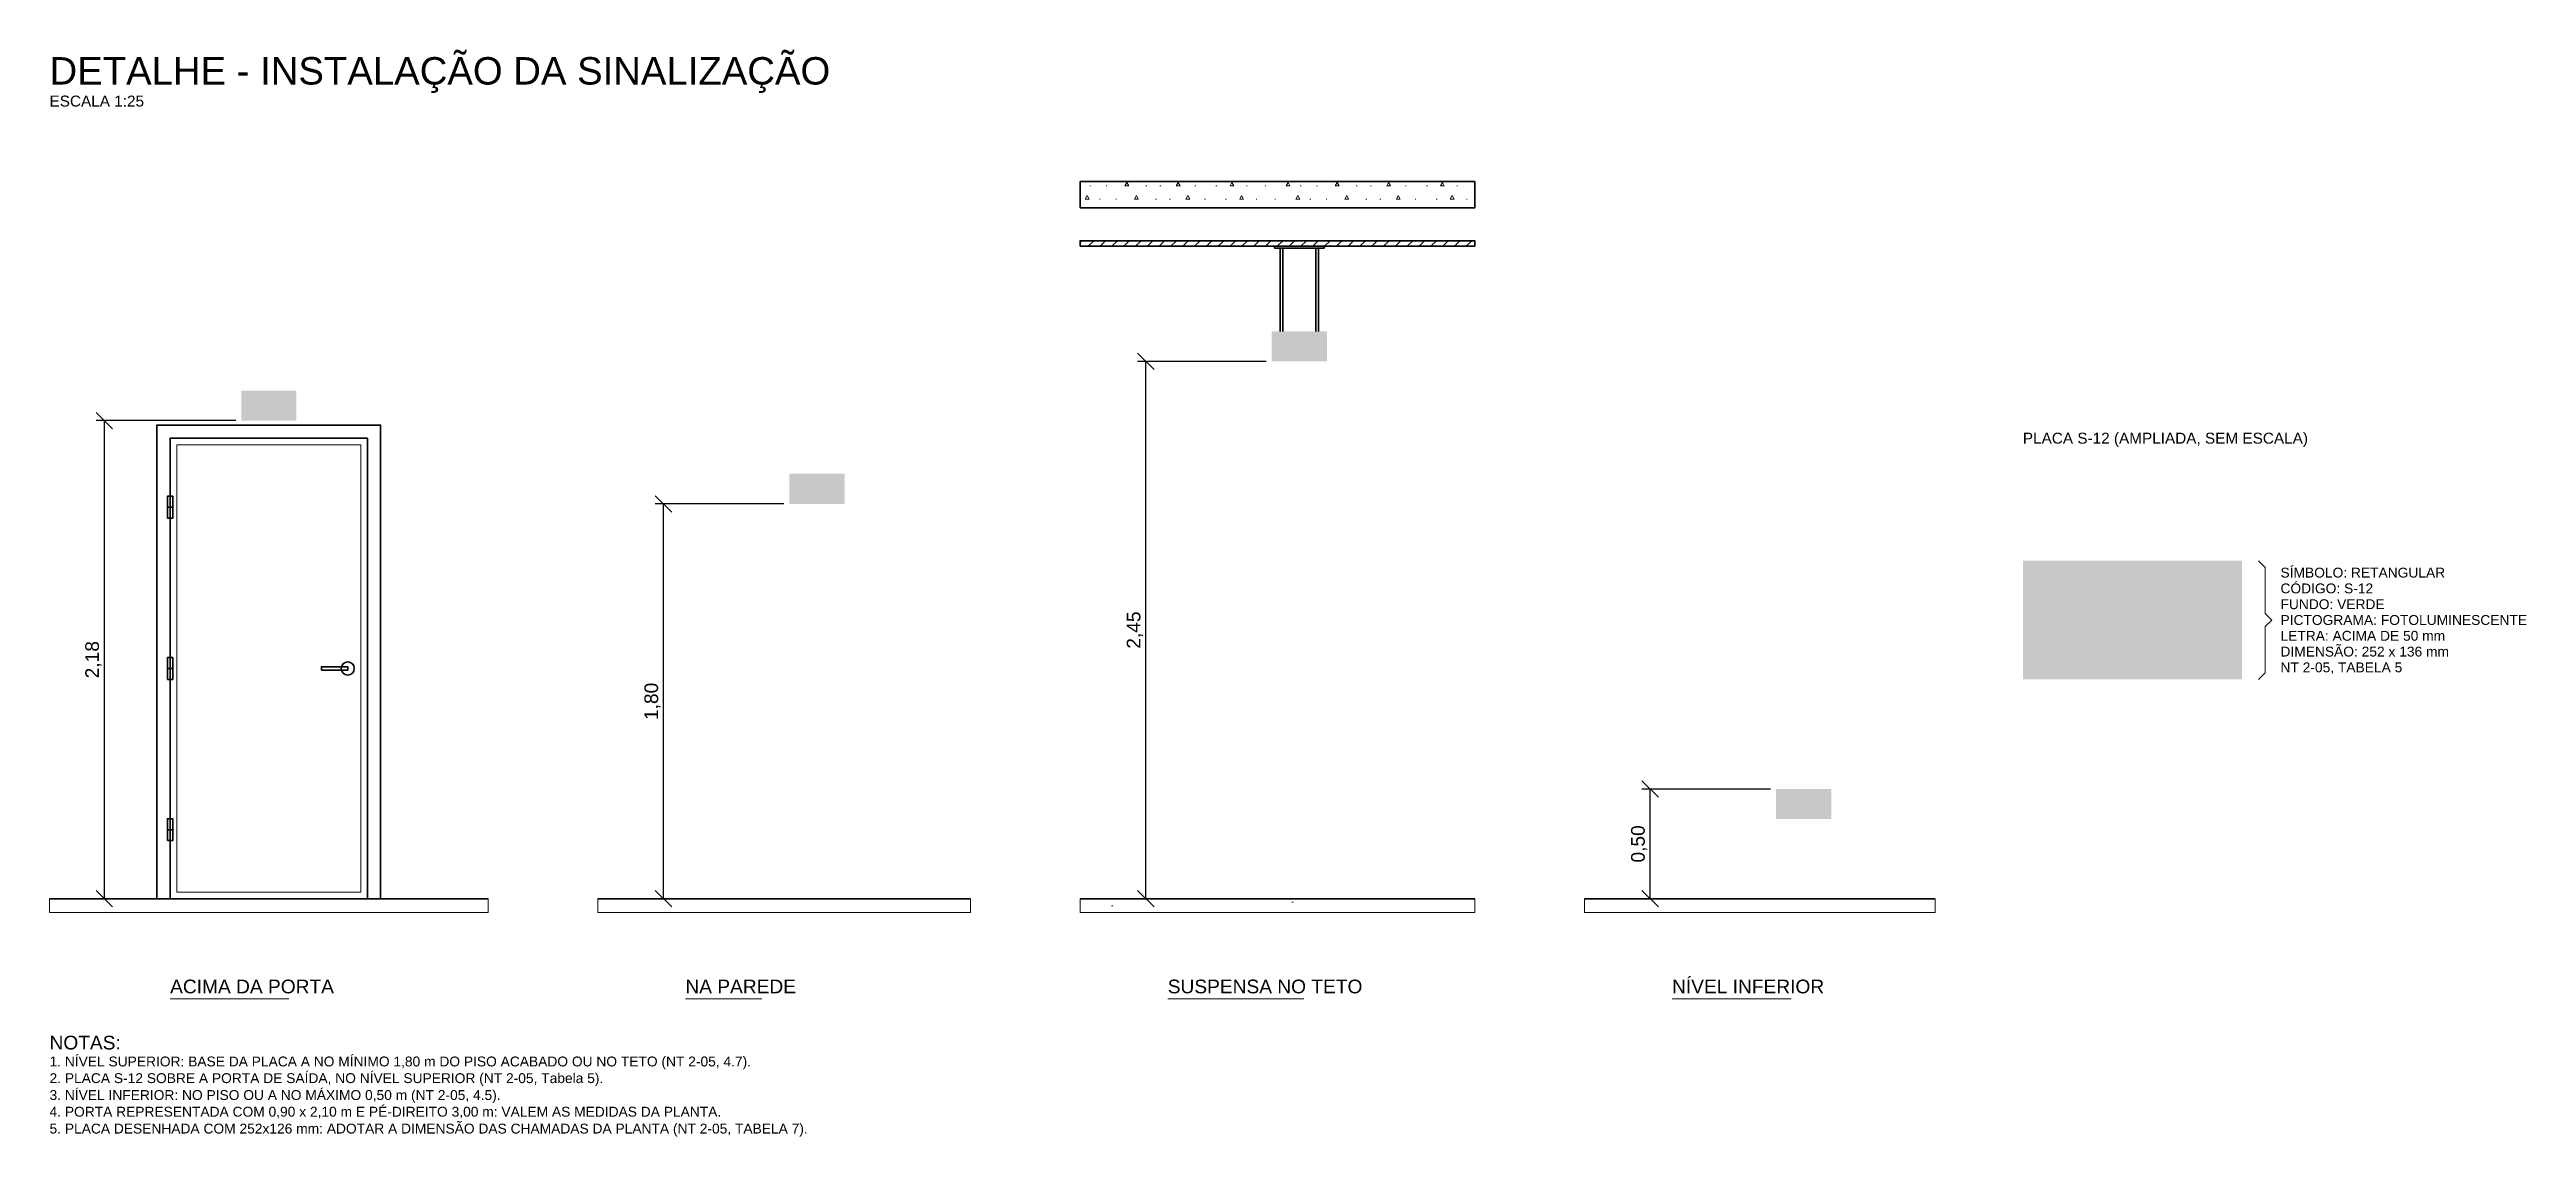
# Model space of a CAD drawing. Header units: metres. Extents: x -0.2 to 25.3, y -0.1 to 29.9.
# Drawn here: x 14 to 25.3, y 24.92 to 29.87 of the extents above; entities that cross this region are included whole.
import ezdxf
from ezdxf.enums import TextEntityAlignment as Align

# ---------------------------------------------------------------- set-up
doc = ezdxf.new("R2010")
doc.units = ezdxf.units.M
doc.header["$LTSCALE"] = 0.1
for name, color, linetype, lineweight in [('DETALHE', 7, 'Continuous', 35), ('DETALHE_AUX', 8, 'Continuous', 13), ('DETALHE_COTA', 7, 'Continuous', 13), ('DETALHE_HACH', 8, 'Continuous', 9), ('DETALHE_SINAL', 3, 'Continuous', 25), ('DETALHE_TEXTO', 7, 'Continuous', 13)]:
    doc.layers.add(name, color=color, linetype=linetype, lineweight=lineweight)
doc.styles.add('COSCIP-TEXTO', font='arial.ttf')
doc.dimstyles.new('COSCIP-25', dxfattribs={"dimtxt": 0.0625, "dimasz": 2.5, "dimexe": 0.0375, "dimexo": 0.025, "dimgap": 0.0187, "dimtad": 1, "dimzin": 0, "dimtxsty": 'COSCIP-TEXTO', "dimtsz": 0.0375, "dimcen": 2.5, "dimclrd": 7, "dimclre": 7, "dimclrt": 7, "dimazin": 3, "dimtfac": 1, "dimtmove": 0, "dimatfit": 3})

msp = doc.modelspace()

# ---------------------------------------------------------------- texts
at = {"layer": 'DETALHE_TEXTO', "style": 'COSCIP-TEXTO'}
for s, height, p in [('DETALHE - INSTALAÇÃO DA SINALIZAÇÃO', 0.125, (14, 29.775)), ('PLACA S-12 (AMPLIADA, SEM ESCALA)', 0.05, (23, 28.1)), ('SÍMBOLO: RETANGULAR', 0.045, (24.175, 27.487)), ('CÓDIGO: S-12', 0.045, (24.175, 27.415)), ('FUNDO: VERDE', 0.045, (24.175, 27.343)), ('PICTOGRAMA: FOTOLUMINESCENTE', 0.045, (24.175, 27.271)), ('LETRA: ACIMA DE 50 mm', 0.045, (24.175, 27.199)), ('DIMENSÃO: 252 x 136 mm', 0.045, (24.175, 27.127)), ('NT 2-05, TABELA 5', 0.045, (24.175, 27.055)), ('NÍVEL INFERIOR', 0.0625, (21.4, 25.6)), ('ACIMA DA PORTA', 0.0625, (14.55, 25.6)), ('NA PAREDE', 0.0625, (16.9, 25.6)), ('SUSPENSA NO TETO', 0.0625, (19.1, 25.6)), ('NOTAS:', 0.0625, (14, 25.344)), ('2. PLACA S-12 SOBRE A PORTA DE SAÍDA, NO NÍVEL SUPERIOR (NT 2-05, Tabela 5).', 0.045, (14, 25.182)), ('1. NÍVEL SUPERIOR: BASE DA PLACA A NO MÍNIMO 1,80 m DO PISO ACABADO OU NO TETO (NT 2-05, 4.7).', 0.045, (14, 25.258)), ('3. NÍVEL INFERIOR: NO PISO OU A NO MÁXIMO 0,50 m (NT 2-05, 4.5).', 0.045, (14, 25.105)), ('4. PORTA REPRESENTADA COM 0,90 x 2,10 m E PÉ-DIREITO 3,00 m: VALEM AS MEDIDAS DA PLANTA.', 0.045, (14, 25.029)), ('5. PLACA DESENHADA COM 252x126 mm: ADOTAR A DIMENSÃO DAS CHAMADAS DA PLANTA (NT 2-05, TABELA 7).', 0.045, (14, 24.952))]:
    msp.add_text(s, height=height, dxfattribs=at).set_placement(p, align=Align.MIDDLE_LEFT)
at = {"layer": 'DETALHE_TEXTO', "color": 8, "style": 'COSCIP-TEXTO'}
msp.add_text('ESCALA 1:25', height=0.05, dxfattribs=at).set_placement((14, 29.637), align=Align.MIDDLE_LEFT)

# ---------------------------------------------------------------- blocks, each defined once
blk = doc.blocks.new('DETV_PICT_SAIDA12')
at = {"true_color": 0x245c34}
h = blk.add_hatch(color=7, dxfattribs=at)
h.dxf.hatch_style = 1
h.paths.add_polyline_path([(-0.5, -0.2707), (0.5, -0.2707), (0.5, 0.2707), (-0.5, 0.2707)])
at = {"true_color": 0xececbc}
h = blk.add_hatch(color=7, dxfattribs=at)
h.dxf.hatch_style = 1
h.paths.add_polyline_path([(-0.4998, 0.2701), (0.4994, 0.2704), (0.4998, -0.2701), (-0.4994, -0.2704)])
h.paths.add_polyline_path([(-0.4521, 0.2246), (-0.4539, 0.2217), (-0.4539, -0.2217), (-0.4521, -0.2246), (0.4533, -0.2239), (0.4539, 0.2217), (0.4521, 0.2246)], flags=16)
h.paths.add_polyline_path([(0.0389, 0.1062), (0.1573, 0.1061), (0.1782, 0.0995), (0.1848, 0.0956), (0.1991, 0.0858), (0.2094, 0.0754), (0.2189, 0.0605), (0.2259, 0.0446), (0.2293, 0.0325), (0.2322, -0.0028), (0.2292, -0.0303), (0.2225, -0.0523), (0.2155, -0.0655), (0.1991, -0.0858), (0.1782, -0.0997), (0.1573, -0.1062), (0.0388, -0.1062)])
h.paths.add_polyline_path([(0.0891, 0.067), (0.0874, 0.0633), (0.0877, -0.0655), (0.0902, -0.0673), (0.1441, -0.0672), (0.1485, -0.0639), (0.1529, -0.0635), (0.1595, -0.0597), (0.1727, -0.0464), (0.1793, -0.0341), (0.1829, -0.0215), (0.183, 0.0171), (0.176, 0.0395), (0.1694, 0.0496), (0.1595, 0.0589), (0.1408, 0.0667)], flags=16)
h.paths.add_polyline_path([(-0.1758, 0.1062), (-0.1298, 0.1071), (-0.1243, 0.1007), (-0.0671, -0.0541), (-0.0615, -0.0655), (-0.0605, -0.0718), (-0.0517, -0.0919), (-0.051, -0.0974), (-0.0479, -0.1029), (-0.0495, -0.107), (-0.0957, -0.1069), (-0.1104, -0.0677), (-0.111, -0.0622), (-0.1133, -0.0603), (-0.1914, -0.0605), (-0.1958, -0.0647), (-0.2067, -0.0985), (-0.2112, -0.107), (-0.2576, -0.1062), (-0.2519, -0.088), (-0.2232, -0.016), (-0.2224, -0.0105), (-0.1869, 0.0787), (-0.1861, 0.0842), (-0.1793, 0.1018)])
h.paths.add_polyline_path([(-0.1518, 0.0537), (-0.1564, 0.0457), (-0.1794, -0.0182), (-0.1782, -0.0245), (-0.1298, -0.0246), (-0.1262, -0.0226), (-0.1275, -0.0149)], flags=16)
h.paths.add_polyline_path([(0.3127, 0.1062), (0.3586, 0.1071), (0.3641, 0.1018), (0.4245, -0.0622), (0.4403, -0.1007), (0.4389, -0.107), (0.3927, -0.1066), (0.3775, -0.0622), (0.3751, -0.0603), (0.297, -0.0605), (0.2927, -0.0655), (0.2817, -0.0996), (0.2772, -0.107), (0.232, -0.1062), (0.2332, -0.0977), (0.3047, 0.0865), (0.3089, 0.1007)])
h.paths.add_polyline_path([(0.3366, 0.0538), (0.3322, 0.0456), (0.3091, -0.0193), (0.3102, -0.0245), (0.3608, -0.0245), (0.363, -0.0231)], flags=16)
h.paths.add_polyline_path([(-0.3626, 0.1128), (-0.3289, 0.1127), (-0.3234, 0.1098), (-0.3135, 0.1096), (-0.308, 0.1065), (-0.3025, 0.1059), (-0.29, 0.0996), (-0.2761, 0.0888), (-0.2663, 0.0743), (-0.2626, 0.0655), (-0.2592, 0.0479), (-0.2618, 0.0439), (-0.3036, 0.0441), (-0.3079, 0.0512), (-0.3093, 0.0589), (-0.319, 0.0695), (-0.3267, 0.0733), (-0.3355, 0.0738), (-0.3432, 0.0766), (-0.3531, 0.0767), (-0.3597, 0.0739), (-0.3663, 0.0735), (-0.374, 0.0693), (-0.381, 0.0589), (-0.381, 0.0435), (-0.3729, 0.0353), (-0.3432, 0.0247), (-0.3234, 0.0213), (-0.3168, 0.0181), (-0.3102, 0.018), (-0.2904, 0.0114), (-0.2728, 0.0006), (-0.2634, -0.0094), (-0.2565, -0.0215), (-0.2527, -0.0336), (-0.2525, -0.0534), (-0.2596, -0.0743), (-0.2704, -0.0886), (-0.2827, -0.0991), (-0.3069, -0.1097), (-0.3168, -0.1097), (-0.3245, -0.1129), (-0.3608, -0.1128), (-0.3674, -0.1098), (-0.3762, -0.1097), (-0.3806, -0.1069), (-0.3872, -0.106), (-0.407, -0.0955), (-0.4202, -0.0825), (-0.4271, -0.0721), (-0.4337, -0.0567), (-0.4343, -0.0413), (-0.4323, -0.0368), (-0.3905, -0.0369), (-0.3882, -0.0402), (-0.3872, -0.0513), (-0.3772, -0.0655), (-0.363, -0.0734), (-0.3542, -0.074), (-0.3476, -0.0767), (-0.3377, -0.0769), (-0.3201, -0.0736), (-0.3102, -0.0693), (-0.3032, -0.0633), (-0.2991, -0.0556), (-0.2994, -0.0424), (-0.3135, -0.0279), (-0.33, -0.0213), (-0.3366, -0.0212), (-0.341, -0.0183), (-0.3498, -0.0179), (-0.3553, -0.015), (-0.363, -0.0145), (-0.3674, -0.0116), (-0.3729, -0.0115), (-0.3993, -0.0014), (-0.4167, 0.0127), (-0.427, 0.0325), (-0.4273, 0.0622), (-0.4202, 0.0787), (-0.3995, 0.0996), (-0.396, 0.0998), (-0.3861, 0.1062), (-0.3806, 0.1066), (-0.3762, 0.1096), (-0.3674, 0.1101)])
h.paths.add_polyline_path([(-0.0371, 0.1062), (0.0055, 0.1071), (0.0083, 0.104), (0.0083, -0.1029), (0.0055, -0.1072), (-0.0352, -0.1072), (-0.038, -0.104)])
h.paths.add_polyline_path([(-0.0093, 0.1689), (0.0319, 0.1695), (0.0345, 0.1678), (0.0165, 0.1491), (-0.0099, 0.1261), (-0.0365, 0.126), (-0.0372, 0.1282), (-0.0341, 0.1339)])
blk = doc.blocks.new('DETV_PICT_SAIDA1')
at = {"true_color": 0x245c34}
h = blk.add_hatch(color=7, dxfattribs=at)
h.dxf.hatch_style = 1
h.paths.add_polyline_path([(-0.5, -0.2723), (0.5, -0.2723), (0.5, 0.2723), (-0.5, 0.2723)])
at = {"true_color": 0xececbc}
h = blk.add_hatch(color=7, dxfattribs=at)
h.dxf.hatch_style = 1
h.paths.add_polyline_path([(-0.4998, 0.2717), (0.4994, 0.2721), (0.4998, -0.2717), (-0.4994, -0.2721)])
h.paths.add_polyline_path([(-0.4521, 0.2261), (-0.4539, 0.2233), (-0.4539, -0.2233), (-0.4521, -0.2261), (0.451, -0.2262), (0.4538, -0.2244), (0.4539, 0.2233), (0.4521, 0.2261)], flags=16)
h.paths.add_polyline_path([(-0.3589, 0.2035), (-0.0945, 0.2024), (-0.0948, 0.0385), (-0.1364, 0.0384), (-0.1496, 0.0528), (-0.1505, 0.0561), (-0.1595, 0.0655), (-0.1639, 0.0734), (-0.1848, 0.0937), (-0.2013, 0.0974), (-0.2838, 0.0974), (-0.3003, 0.094), (-0.3146, 0.0798), (-0.3152, 0.0759), (-0.325, 0.0627), (-0.3251, 0.0594), (-0.3349, 0.0462), (-0.335, 0.0429), (-0.3415, 0.033), (-0.3408, 0.0264), (-0.33, 0.0153), (-0.3223, 0.0151), (-0.3124, 0.0223), (-0.3115, 0.0264), (-0.3058, 0.033), (-0.3011, 0.0429), (-0.2956, 0.0495), (-0.2952, 0.0528), (-0.2849, 0.0671), (-0.2552, 0.0678), (-0.2523, 0.0649), (-0.2652, 0.0407), (-0.2658, 0.0363), (-0.2752, 0.0209), (-0.2821, 0.0033), (-0.2824, -0.0088), (-0.2854, -0.022), (-0.2857, -0.0539), (-0.2886, -0.0638), (-0.2888, -0.0726), (-0.2915, -0.0744), (-0.3619, -0.0743), (-0.3663, -0.0773), (-0.3729, -0.0775), (-0.3861, -0.0847), (-0.3904, -0.0891), (-0.3973, -0.1012), (-0.3981, -0.1078), (-0.3976, -0.11), (-0.3949, -0.1107), (-0.275, -0.1106), (-0.2607, -0.107), (-0.2525, -0.099), (-0.2524, -0.088), (-0.2493, -0.0759), (-0.2487, -0.0517), (-0.2459, -0.0429), (-0.2463, -0.0308), (-0.2442, -0.0281), (-0.2067, -0.099), (-0.203, -0.1089), (-0.1998, -0.1122), (-0.1997, -0.1155), (-0.1964, -0.1188), (-0.1964, -0.1221), (-0.1898, -0.132), (-0.1898, -0.1353), (-0.1793, -0.1526), (-0.1725, -0.1595), (-0.1639, -0.1622), (-0.1325, -0.1617), (-0.134, -0.1551), (-0.1403, -0.1452), (-0.1403, -0.1419), (-0.1436, -0.1386), (-0.1436, -0.1353), (-0.1502, -0.1254), (-0.1502, -0.1221), (-0.1535, -0.1188), (-0.1535, -0.1155), (-0.1599, -0.1056), (-0.1601, -0.1023), (-0.1634, -0.099), (-0.1634, -0.0957), (-0.1764, -0.0726), (-0.1771, -0.0682), (-0.1894, -0.0462), (-0.2074, -0.0066), (-0.2058, 0.0011), (-0.1935, 0.0253), (-0.1928, 0.0297), (-0.1898, 0.033), (-0.1898, 0.0363), (-0.1864, 0.0396), (-0.1861, 0.044), (-0.1837, 0.0443), (-0.1738, 0.0335), (-0.1694, 0.0256), (-0.1518, 0.0083), (-0.0968, 0.0083), (-0.0942, 0.0066), (-0.0941, -0.1738), (-0.1221, -0.2024), (-0.1672, -0.2036), (-0.1699, -0.2024), (-0.1404, -0.1727), (-0.1402, -0.1705), (-0.143, -0.1697), (-0.1746, -0.1705), (-0.1856, -0.1771), (-0.2079, -0.1991), (-0.2145, -0.2032), (-0.3861, -0.2036), (-0.3877, -0.2024), (-0.3614, -0.1749), (-0.3614, -0.1188), (-0.3641, -0.117), (-0.4081, -0.1173), (-0.411, -0.1144), (-0.408, -0.11), (-0.4076, -0.1056), (-0.4043, -0.1023), (-0.4038, -0.0979), (-0.4012, -0.0957), (-0.401, -0.0924), (-0.3935, -0.0814), (-0.3784, -0.0715), (-0.3707, -0.0706), (-0.3614, -0.066), (-0.3615, 0.2002)])
h.paths.add_polyline_path([(-0.1991, 0.1664), (-0.2079, 0.1625), (-0.2189, 0.1518), (-0.2226, 0.1441), (-0.2226, 0.1254), (-0.2195, 0.1221), (-0.2189, 0.1181), (-0.2079, 0.1074), (-0.2046, 0.1073), (-0.2002, 0.1039), (-0.1815, 0.1043), (-0.1793, 0.1067), (-0.1742, 0.1078), (-0.1634, 0.1188), (-0.1634, 0.1221), (-0.1601, 0.1265), (-0.1603, 0.1441), (-0.1639, 0.1521), (-0.1749, 0.1625), (-0.1848, 0.1667)], flags=16)
h.paths.add_polyline_path([(0.1286, 0.143), (0.2376, 0.1434), (0.2567, 0.1243), (0.2708, 0.1133), (0.3944, 0), (0.3723, -0.0187), (0.3467, -0.044), (0.3326, -0.055), (0.3104, -0.077), (0.2963, -0.088), (0.2779, -0.1067), (0.2601, -0.121), (0.2376, -0.1433), (0.132, -0.1438), (0.1296, -0.1419), (0.1645, -0.1078), (0.1855, -0.0902), (0.2206, -0.055), (0.2349, -0.044), (0.2343, -0.0414), (0.0638, -0.0414), (0.0611, -0.0396), (0.0609, 0.0385), (0.0627, 0.0413), (0.2332, 0.0412), (0.2354, 0.0424), (0.1426, 0.1298), (0.1286, 0.1408)])

# ---------------------------------------------------------------- dimensions: what is measured, and where the dimension line sits
at = {"layer": 'DETALHE_COTA'}
for base, p1, p2 in [((19, 26), (19, 26), (19.574, 28.45)), ((14.25, 26), (14.25, 26), (14.874, 28.18)), ((16.8, 26), (16.8, 26), (17.374, 27.8)), ((21.3, 26), (21.3, 26), (21.874, 26.5))]:
    msp.add_linear_dim(base=base, p1=p1, p2=p2, angle=90, dimstyle='COSCIP-25', dxfattribs=at).render()

# ---------------------------------------------------------------- hatches: boundary and pattern name
at = {"layer": 'DETALHE_HACH'}
h = msp.add_hatch(dxfattribs=at)
h.set_pattern_fill('ANSI31', color=8, scale=0.012)
h.paths.add_polyline_path([(18.7, 28.975), (20.5, 28.975), (20.5, 29), (18.7, 29)])
h = msp.add_hatch(dxfattribs=at)
h.set_pattern_fill('AR-CONC', color=8, scale=0.008)
h.paths.add_polyline_path([(14, 25.938), (16, 25.938), (16, 26), (14, 26)])
h = msp.add_hatch(dxfattribs=at)
h.set_pattern_fill('AR-CONC', color=8, scale=0.008)
h.paths.add_polyline_path([(16.5, 25.938), (18.2, 25.938), (18.2, 26), (16.5, 26)])
h = msp.add_hatch(dxfattribs=at)
h.set_pattern_fill('AR-CONC', color=8, scale=0.008)
h.paths.add_polyline_path([(18.7, 25.938), (20.5, 25.938), (20.5, 26), (18.7, 26)])
h = msp.add_hatch(dxfattribs=at)
h.set_pattern_fill('AR-CONC', color=8, scale=0.008)
h.paths.add_polyline_path([(21, 25.938), (22.6, 25.938), (22.6, 26), (21, 26)])

# ---------------------------------------------------------------- linework, layer by layer
at = {"layer": 'DETALHE'}
for p, q in [((19.613, 28.587), (19.613, 28.967)), ((19.625, 28.587), (19.625, 28.967)), ((19.775, 28.587), (19.775, 28.967)), ((19.787, 28.587), (19.787, 28.967)), ((14.538, 27.785), (14.562, 27.785)), ((14.538, 27.05), (14.562, 27.05)), ((14.538, 26.315), (14.562, 26.315)), ((14, 26), (16, 26)), ((16.5, 26), (18.2, 26)), ((18.7, 26), (20.5, 26)), ((21, 26), (22.6, 26))]:
    msp.add_line(p, q, dxfattribs=at)
for points in [[(18.7, 29.15), (20.5, 29.15), (20.5, 29.27), (18.7, 29.27)], [(18.7, 28.975), (20.5, 28.975), (20.5, 29), (18.7, 29)], [(19.587, 28.967), (19.813, 28.967), (19.813, 28.975), (19.587, 28.975)], [(14.538, 27.735), (14.562, 27.735), (14.562, 27.835), (14.538, 27.835)], [(14.538, 27), (14.562, 27), (14.562, 27.1), (14.538, 27.1)], [(15.24, 27.042), (15.36, 27.042), (15.36, 27.058), (15.24, 27.058)], [(14.538, 26.265), (14.562, 26.265), (14.562, 26.365), (14.538, 26.365)]]:
    msp.add_lwpolyline(points, close=True, dxfattribs=at)
for points in [[(14.49, 26), (14.49, 28.16), (15.51, 28.16), (15.51, 26)], [(14.55, 26), (14.55, 28.1), (15.45, 28.1), (15.45, 26)]]:
    msp.add_lwpolyline(points, dxfattribs=at)
msp.add_circle((15.36, 27.05), 0.03, dxfattribs=at)
at = {"layer": 'DETALHE_AUX'}
for p, q in [((14.55, 25.544), (15.092, 25.544)), ((16.9, 25.544), (17.249, 25.544)), ((19.1, 25.544), (19.72, 25.544)), ((21.4, 25.544), (21.943, 25.544))]:
    msp.add_line(p, q, dxfattribs=at)
for points in [[(14.58, 26.03), (15.42, 26.03), (15.42, 28.07), (14.58, 28.07)], [(14, 25.938), (16, 25.938), (16, 26), (14, 26)], [(16.5, 25.938), (18.2, 25.938), (18.2, 26), (16.5, 26)], [(18.7, 25.938), (20.5, 25.938), (20.5, 26), (18.7, 26)], [(21, 25.938), (22.6, 25.938), (22.6, 26), (21, 26)]]:
    msp.add_lwpolyline(points, close=True, dxfattribs=at)
at = {"layer": 'DETALHE_HACH'}
for p, q in [((18.744, 29.25), (18.748, 29.25)), ((18.788, 29.19), (18.792, 29.19)), ((18.819, 29.25), (18.822, 29.25)), ((18.863, 29.19), (18.866, 29.19)), ((19, 29.25), (19.004, 29.25)), ((19.044, 29.19), (19.048, 29.19)), ((19.064, 29.25), (19.068, 29.25)), ((19.108, 29.19), (19.112, 29.19)), ((19.224, 29.25), (19.228, 29.25)), ((19.268, 29.19), (19.272, 29.19)), ((19.32, 29.25), (19.324, 29.25)), ((19.364, 29.19), (19.368, 29.19)), ((19.459, 29.25), (19.462, 29.25)), ((19.503, 29.19), (19.506, 29.19)), ((19.544, 29.25), (19.548, 29.25)), ((19.588, 29.19), (19.592, 29.19)), ((19.704, 29.25), (19.708, 29.25)), ((19.748, 29.19), (19.752, 29.19)), ((19.779, 29.25), (19.782, 29.25)), ((19.823, 29.19), (19.826, 29.19)), ((19.96, 29.25), (19.964, 29.25)), ((20.004, 29.19), (20.008, 29.19)), ((20.024, 29.25), (20.028, 29.25)), ((20.068, 29.19), (20.072, 29.19)), ((20.184, 29.25), (20.188, 29.25)), ((20.228, 29.19), (20.232, 29.19)), ((20.28, 29.25), (20.284, 29.25)), ((20.324, 29.19), (20.328, 29.19)), ((20.419, 29.25), (20.422, 29.25)), ((20.463, 29.19), (20.466, 29.19))]:
    msp.add_line(p, q, dxfattribs=at)
for points in [[(18.904, 29.25), (18.922, 29.25), (18.913, 29.266)], [(19.139, 29.25), (19.156, 29.25), (19.147, 29.266)], [(19.384, 29.25), (19.401, 29.25), (19.393, 29.266)], [(19.64, 29.25), (19.657, 29.25), (19.649, 29.266)], [(19.864, 29.25), (19.882, 29.25), (19.873, 29.266)], [(20.099, 29.25), (20.116, 29.25), (20.107, 29.266)], [(20.344, 29.25), (20.361, 29.25), (20.353, 29.266)], [(18.724, 29.19), (18.742, 29.19), (18.733, 29.206)], [(18.948, 29.19), (18.965, 29.19), (18.957, 29.206)], [(19.183, 29.19), (19.2, 29.19), (19.191, 29.206)], [(19.428, 29.19), (19.446, 29.19), (19.437, 29.206)], [(19.684, 29.19), (19.702, 29.19), (19.693, 29.206)], [(19.908, 29.19), (19.925, 29.19), (19.917, 29.206)], [(20.143, 29.19), (20.16, 29.19), (20.151, 29.206)], [(20.388, 29.19), (20.406, 29.19), (20.397, 29.206)]]:
    msp.add_lwpolyline(points, close=True, dxfattribs=at)
at = {"layer": 'DETALHE_TEXTO'}
msp.add_lwpolyline([(24.075, 27.541), (24.105, 27.511), (24.105, 27.301), (24.135, 27.271), (24.105, 27.241), (24.105, 27.03), (24.075, 27)], dxfattribs=at)

# ---------------------------------------------------------------- block references
at = {"layer": 'DETALHE_SINAL', "xscale": 0.252, "yscale": 0.252}
for name, p in [('DETV_PICT_SAIDA1', (19.7, 28.519)), ('DETV_PICT_SAIDA12', (15, 28.248)), ('DETV_PICT_SAIDA1', (17.5, 27.869)), ('DETV_PICT_SAIDA1', (22, 26.432))]:
    msp.add_blockref(name, p, dxfattribs=at)
at = {"layer": 'DETALHE_SINAL'}
msp.add_blockref('DETV_PICT_SAIDA12', (23.5, 27.271), dxfattribs=at)

msp.set_redraw_order([(e.dxf.handle, doc.entitydb.next_handle()) for e in msp.query("TEXT MTEXT ATTDEF DIMENSION ARC_DIMENSION")])  # texts and dimensions are drawn at this point

doc.saveas('drawing.dxf')
